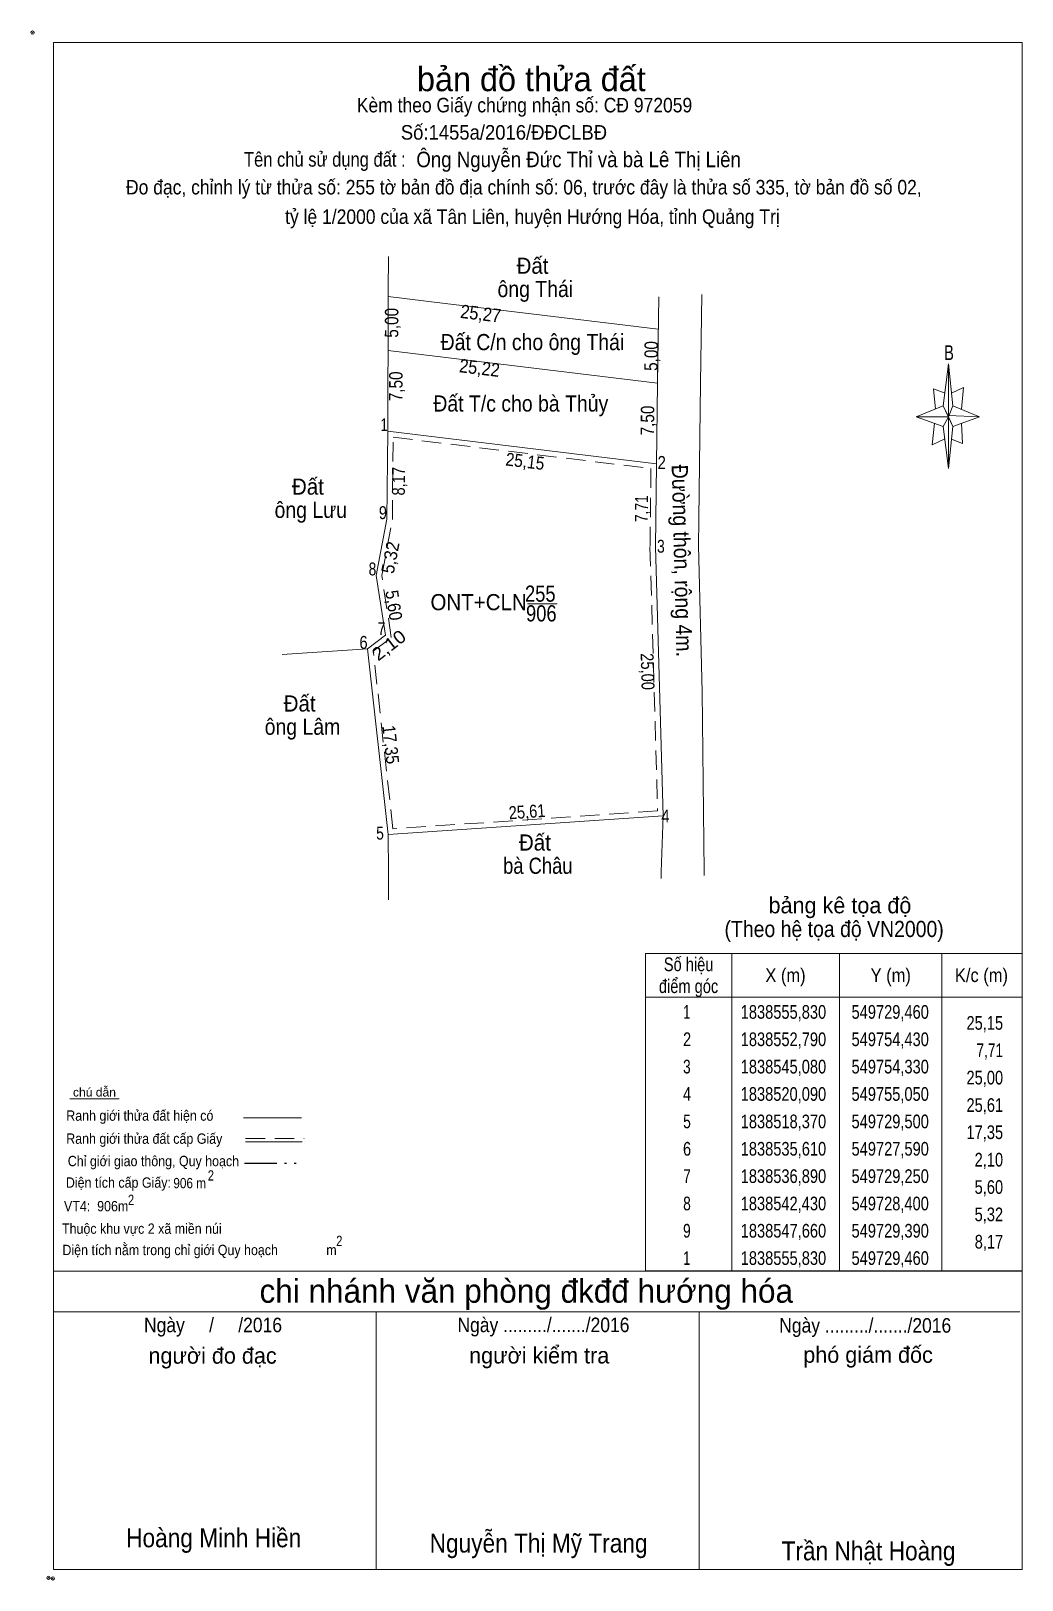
# Model space of a CAD drawing. Header units: metres. Extents: x 549224 to 550010, y 1838173 to 1838596.
# Drawn here: x 549666.4 to 549758.5, y 1838177 to 1838320.8 of the extents above; entities that cross this region are included whole.
import ezdxf
from ezdxf.enums import TextEntityAlignment as Align

# ---------------------------------------------------------------- set-up
doc = ezdxf.new("R2010")
doc.units = ezdxf.units.M
doc.header["$LTSCALE"] = 0.6
doc.header["$PDMODE"] = 32
doc.header["$PDSIZE"] = 0.3
for name, pattern in [('DASH_DOUBLE_DOT', [9.2, 5, -1.2, 0.3, -1.2, 0.3, -1.2]), ('DOTTED', [1.5, 0.3, -1.2]), ('MEDIUM_DASHED', [4.5, 3, -1.5])]:
    doc.linetypes.add(name, pattern=pattern)
for name, color, linetype, lineweight in [('1', 7, 'DOTTED', 13), ('10', 7, 'Continuous', 13), ('15', 7, 'Continuous', 13), ('18', 7, 'Continuous', 13), ('28', 7, 'Continuous', 13), ('63', 7, 'Continuous', 13)]:
    doc.layers.add(name, color=color, linetype=linetype, lineweight=lineweight)

msp = doc.modelspace()

# ---------------------------------------------------------------- texts
at = {"layer": '1'}
for s, width, p in [('255', 0.85, (549713.735, 1838267.8)), ('ONT+CLN', 0.95, (549708.005, 1838267.01)), ('906', 0.85, (549713.83, 1838265.97))]:
    msp.add_text(s, height=1.5, dxfattribs=dict(at, width=width)).set_placement(p, align=Align.CENTER)
at = {"layer": '15', "width": 0.9}
for s, p in [('Đất C/n cho ông Thái', (549713.005, 1838291.16)), ('Đất T/c cho bà Thủy', (549711.925, 1838285.46))]:
    msp.add_text(s, height=1.5, dxfattribs=at).set_placement(p, align=Align.CENTER)
msp.add_text('Đường thôn, rộng 4m.', height=1.5, rotation=271.435, dxfattribs=at).set_placement((549726.1666, 1838271.5838), align=Align.CENTER)
at = {"layer": '28'}
for s, height, p in [('bản đồ thửa đất', 2.25, (549712.905, 1838315.21)), ('bảng kê tọa độ', 1.5, (549741.58, 1838238.86)), ('chi nhánh văn phòng đkđđ hướng hóa', 2.187, (549712.435, 1838202.7)), ('người kiểm tra', 1.5, (549713.635, 1838197.06)), ('phó giám đốc', 1.5, (549744.19, 1838197.12)), ('người đo đạc', 1.5, (549683.285, 1838197.04))]:
    msp.add_text(s, height=height, dxfattribs=at).set_placement(p, align=Align.CENTER)
for s, height, width, p in [('Kèm theo Giấy chứng nhận số: CĐ 972059', 1.35, 0.9, (549712.27, 1838313.24)), ('Số:1455a/2016/ĐĐCLBĐ', 1.35, 0.95, (549710.36, 1838310.71)), ('Tên chủ sử dụng đất :', 1.35, 0.85, (549693.715, 1838308.2)), ('Đo đạc, chỉnh lý từ thửa số: 255 tờ bản đồ địa chính số: 06, trước đây là thửa số 335, tờ bản đồ số 02,', 1.35, 0.9, (549712.21, 1838305.62)), (' tỷ lệ 1/2000 của xã Tân Liên, huyện Hướng Hóa, tỉnh Quảng Trị', 1.35, 0.9, (549712.78, 1838302.88)), ('B', 1.378, 0.75, (549751.71, 1838290.24)), ('(Theo hệ tọa độ VN2000)', 1.5, 0.9, (549741.04, 1838236.66)), ('chú dẫn', 0.8, 1.05, (549672.31, 1838221.85)), ('Ranh giới thửa đất hiện có ', 0.96, 0.9, (549676.685, 1838219.6)), ('Ranh giới thửa đất cấp Giấy', 0.96, 0.9, (549676.94, 1838217.46)), ('Chỉ giới giao thông, Quy hoạch', 0.96, 0.9, (549677.79, 1838215.38)), ('2', 0.96, 0.8, (549683.13, 1838214.04)), ('2', 0.96, 0.8, (549683.13, 1838214.04)), ('Diện tích cấp Giấy: ', 0.96, 0.9, (549674.695, 1838213.38)), ('906 m ', 0.96, 0.85, (549681.31, 1838213.33)), (' VT4:  906m ', 0.96, 0.9, (549672.465, 1838211.19)), ('2', 0.96, 0.8, (549675.71, 1838211.77)), ('Thuộc khu vực 2 xã miền núi', 0.96, 0.9, (549676.715, 1838209.1)), ('2', 0.96, 0.8, (549695.06, 1838207.96)), ('Diện tích nằm trong chỉ giới Quy hoạch              m', 0.96, 0.9, (549682.075, 1838207.12)), ('Ngày     /     /2016', 1.35, 0.9, (549683.325, 1838199.96)), ('Ngày ........./......./2016', 1.35, 0.9, (549714.03, 1838199.97)), ('Ngày ........./......./2016', 1.35, 0.9, (549743.93, 1838199.92)), ('Hoàng Minh Hiền', 1.75, 0.9, (549683.39, 1838179.99)), ('Nguyễn Thị Mỹ Trang', 1.75, 0.9, (549713.58, 1838179.5)), ('Trần Nhật Hoàng', 1.75, 0.9, (549744.235, 1838178.78))]:
    msp.add_text(s, height=height, dxfattribs=dict(at, width=width)).set_placement(p, align=Align.CENTER)
at = {"layer": '28', "width": 0.9}
msp.add_text('Ông Nguyễn Đức Thỉ và bà Lê Thị Liên', height=1.44, dxfattribs=at).set_placement((549702.22, 1838308.15))
at = {"layer": '63'}
for s, height, width, p in [('Đất ', 1.5, 0.95, (549713.28, 1838298.25)), ('ông Thái', 1.5, 0.9, (549713.275, 1838296.09)), ('Đất ', 1.5, 0.95, (549692.41, 1838277.74)), ('ông Lưu', 1.5, 0.9, (549692.41, 1838275.58)), ('Đất ', 1.5, 0.95, (549691.64, 1838257.6)), ('ông Lâm', 1.5, 0.9, (549691.64, 1838255.44)), ('Đất ', 1.5, 0.95, (549713.5, 1838244.69)), ('bà Châu', 1.5, 0.85, (549713.505, 1838242.53)), ('Số hiệu', 1.271, 0.8, (549727.52, 1838233.49)), ('X (m)', 1.271, 0.9, (549736.52, 1838232.48)), ('Y (m)', 1.271, 0.9, (549746.3, 1838232.48)), ('K/c (m)', 1.271, 0.9, (549754.73, 1838232.48)), ('điểm góc', 1.271, 0.8, (549727.515, 1838231.46)), (' 1', 1.271, 0.7, (549727.185, 1838229.07)), ('1838555,830', 1.271, 0.8, (549736.33, 1838229.07)), ('549729,460', 1.271, 0.8, (549746.25, 1838229.07)), (' 2', 1.271, 0.8, (549727.185, 1838226.53)), ('1838552,790', 1.271, 0.8, (549736.33, 1838226.53)), ('549754,430', 1.271, 0.8, (549746.25, 1838226.53)), (' 3', 1.271, 0.75, (549727.18, 1838223.99)), ('1838545,080', 1.271, 0.8, (549736.33, 1838223.99)), ('549754,330', 1.271, 0.8, (549746.25, 1838223.99)), (' 4', 1.271, 0.8, (549727.18, 1838221.45)), ('1838520,090', 1.271, 0.8, (549736.33, 1838221.45)), ('549755,050', 1.271, 0.8, (549746.25, 1838221.45)), (' 5', 1.271, 0.75, (549727.19, 1838218.9)), ('1838518,370', 1.271, 0.8, (549736.33, 1838218.9)), ('549729,500', 1.271, 0.8, (549746.25, 1838218.9)), (' 6', 1.271, 0.8, (549727.185, 1838216.36)), ('1838535,610', 1.271, 0.8, (549736.33, 1838216.36)), ('549727,590', 1.271, 0.8, (549746.25, 1838216.36)), (' 7', 1.271, 0.75, (549727.19, 1838213.82)), ('1838536,890', 1.271, 0.8, (549736.33, 1838213.82)), ('549729,250', 1.271, 0.8, (549746.25, 1838213.82)), (' 8', 1.271, 0.75, (549727.19, 1838211.28)), ('1838542,430', 1.271, 0.8, (549736.33, 1838211.28)), ('549728,400', 1.271, 0.8, (549746.25, 1838211.28)), (' 9', 1.271, 0.75, (549727.18, 1838208.75)), ('1838547,660', 1.271, 0.8, (549736.33, 1838208.75)), ('549729,390', 1.271, 0.8, (549746.25, 1838208.75)), (' 1', 1.271, 0.7, (549727.185, 1838206.21)), ('1838555,830', 1.271, 0.8, (549736.33, 1838206.21)), ('549729,460', 1.271, 0.8, (549746.25, 1838206.21))]:
    msp.add_text(s, height=height, dxfattribs=dict(at, width=width)).set_placement(p, align=Align.CENTER)
for s, height, rotation, width, p in [('25,27', 1.25, 353.091, 0.9, (549708.1298, 1838293.9359)), ('5,00', 1.25, 89.771, 0.85, (549700.5456, 1838293.6975)), ('5,00', 1.25, 89.198, 0.85, (549724.6598, 1838290.6113)), ('25,22', 1.25, 353.078, 0.9, (549708.0197, 1838288.893)), ('7,50', 1.25, 89.771, 0.85, (549700.9356, 1838287.7975)), ('7,50', 1.25, 89.236, 0.85, (549724.3188, 1838284.6217)), ('25,15', 1.2, 353.059, 0.9, (549712.2525, 1838280.243)), ('8,17', 1.2, 89.509, 0.85, (549701.1614, 1838278.9849)), ('7,71', 1.2, 89.257, 0.8, (549723.7368, 1838276.4322)), ('5,32', 1.2, 79.281, 0.95, (549700.3913, 1838271.7934)), ('5,60', 1.2, 278.723, 0.9, (549699.5385, 1838267.376)), ('2,10', 1.2, 37.635, 1.1, (549700.0336, 1838263.2854)), ('25,00', 1.2, 271.65, 0.85, (549723.1108, 1838261.2973)), ('17,35', 1.2, 276.322, 0.9, (549699.2465, 1838254.4661)), ('25,61', 1.2, 3.851, 0.85, (549712.5497, 1838247.7058))]:
    msp.add_text(s, height=height, rotation=rotation, dxfattribs=dict(at, width=width)).set_placement(p, align=Align.CENTER)
for s, height, width, p in [(' 1', 1.2, 0.75, (549699.56, 1838283.64)), (' 2', 1.2, 0.85, (549725.4, 1838280.13)), (' 9', 1.2, 0.85, (549699.49, 1838275.47)), (' 3', 1.2, 0.8, (549725.3, 1838272.35)), (' 8', 1.2, 0.8, (549698.5, 1838270.24)), (' 7', 1.2, 0.8, (549699.35, 1838264.7)), (' 6', 1.2, 0.85, (549697.69, 1838263.42)), (' 4', 1.2, 0.85, (549725.75, 1838247.3)), (' 5', 1.2, 0.8, (549699.2, 1838245.71)), ('25,15', 1.271, 0.8, (549756.74, 1838228.05)), ('7,71', 1.271, 0.75, (549756.74, 1838225.51)), ('25,00', 1.271, 0.8, (549756.74, 1838222.97)), ('25,61', 1.271, 0.8, (549756.74, 1838220.42)), ('17,35', 1.271, 0.8, (549756.74, 1838217.9)), ('2,10', 1.271, 0.8, (549756.74, 1838215.35)), ('5,60', 1.271, 0.8, (549756.74, 1838212.81)), ('5,32', 1.271, 0.8, (549756.74, 1838210.27)), ('8,17', 1.271, 0.8, (549756.75, 1838207.73))]:
    msp.add_text(s, height=height, dxfattribs=dict(at, width=width)).set_placement(p, align=Align.RIGHT)

# ---------------------------------------------------------------- linework, layer by layer
at = {"layer": '1', "linetype": 'Continuous'}
for p, q in [((549699.6, 1838293.69), (549699.61, 1838295.5)), ((549704.89, 1838295.5), (549719.83, 1838293.69))]:
    msp.add_line(p, q, dxfattribs=at)
for points in [[(549699.61, 1838295.5), (549699.61, 1838296.14), (549704.89, 1838295.5)], [(549719.83, 1838293.69), (549724.7, 1838293.1), (549724.63, 1838288.1), (549699.59, 1838291.14), (549699.6, 1838293.69)]]:
    msp.add_lwpolyline(points, dxfattribs=at)
msp.add_lwpolyline([(549699.56, 1838283.64), (549724.53, 1838280.6), (549724.43, 1838272.89), (549725.15, 1838247.9), (549699.6, 1838246.18), (549697.69, 1838263.42), (549699.35, 1838264.7), (549698.5, 1838270.24), (549699.49, 1838275.47)], close=True, dxfattribs=at)
at = {"layer": '1', "linetype": 'MEDIUM_DASHED'}
msp.add_lwpolyline([(549700.06, 1838283.08), (549724.02, 1838280.16), (549723.93, 1838272.89), (549724.64, 1838248.37), (549700.04, 1838246.71), (549698.22, 1838263.2), (549699.89, 1838264.48), (549699.01, 1838270.23), (549699.99, 1838275.42)], close=True, dxfattribs=at)
at = {"layer": '10'}
for p, q in [((549699.61, 1838296.68), (549699.62, 1838299.87)), ((549699.63, 1838299.06), (549699.63, 1838299.27)), ((549699.61, 1838296.14), (549699.61, 1838296.68)), ((549699.6, 1838246.18), (549697.69, 1838263.42)), ((549699.6, 1838246.18), (549699.62, 1838242.7)), ((549699.62, 1838242.7), (549699.63, 1838240.12))]:
    msp.add_line(p, q, dxfattribs=at)
at = {"layer": '15'}
for p, q in [((549712.56, 1838267.6), (549715.29, 1838267.6)), ((549697.69, 1838263.42), (549689.75, 1838262.9))]:
    msp.add_line(p, q, dxfattribs=at)
at = {"layer": '18'}
for p, q in [((549699.61, 1838296.14), (549704.89, 1838295.5)), ((549699.61, 1838296.14), (549699.61, 1838295.5)), ((549728.63, 1838288.1), (549728.74, 1838296.32)), ((549724.53, 1838280.6), (549724.63, 1838288.1)), ((549728.56, 1838283.1), (549728.63, 1838288.1)), ((549699.56, 1838283.1), (549699.56, 1838283.64)), ((549698.5, 1838270.24), (549699.49, 1838275.47)), ((549699.6, 1838246.18), (549725.15, 1838247.9)), ((549725.15, 1838247.9), (549724.98, 1838242.7)), ((549724.98, 1838242.7), (549724.96, 1838242.11)), ((549728.97, 1838242.37), (549728.97, 1838242.7))]:
    msp.add_line(p, q, dxfattribs=at)
for points in [[(549699.59, 1838291.14), (549724.63, 1838288.1), (549724.74, 1838296.12)], [(549699.61, 1838295.5), (549699.6, 1838293.69), (549699.59, 1838291.14)], [(549704.89, 1838295.5), (549719.83, 1838293.69), (549724.7, 1838293.1)], [(549699.59, 1838291.14), (549699.58, 1838288.1), (549699.56, 1838283.64)], [(549728.43, 1838272.94), (549728.46, 1838275.47), (549728.56, 1838283.1)], [(549724.43, 1838272.89), (549724.46, 1838275.47), (549724.53, 1838280.6)], [(549728.97, 1838242.7), (549728.77, 1838259.44), (549728.43, 1838272.99)]]:
    msp.add_lwpolyline(points, dxfattribs=at)
at = {"layer": '28'}
for p, q in [((549751.16, 1838285.98), (549751.66, 1838289.88)), ((549752.06, 1838285.98), (549754.56, 1838284.98)), ((549751.16, 1838284.08), (549748.66, 1838284.98)), ((549752.06, 1838284.08), (549751.66, 1838280.18)), ((549752.86, 1838284.38), (549752.96, 1838282.48)), ((549752.96, 1838282.48), (549751.96, 1838282.88)), ((549670.01, 1838221.65), (549674.61, 1838221.65)), ((549686.16, 1838219.88), (549691.54, 1838219.88)), ((549686.36, 1838217.64), (549691.62, 1838217.64)), ((549668.5, 1838205.64), (549758.5, 1838205.64)), ((549668.5, 1838201.84), (549758.3, 1838201.84)), ((549668.5, 1838201.84), (549758.3, 1838201.84)), ((549668.5, 1838201.84), (549758.3, 1838201.84)), ((549698.5, 1838177.94), (549698.5, 1838201.84)), ((549728.5, 1838177.94), (549728.5, 1838201.84))]:
    msp.add_line(p, q, dxfattribs=at)
at = {"layer": '28', "linetype": 'MEDIUM_DASHED'}
msp.add_line((549686.36, 1838217.96), (549691.8, 1838217.96), dxfattribs=at)
at = {"layer": '28', "linetype": 'DASH_DOUBLE_DOT', "lineweight": 25}
msp.add_line((549686.26, 1838215.67), (549691.5, 1838215.67), dxfattribs=at)
at = {"layer": '28'}
for points in [[(549668.5, 1838319.74), (549758.5, 1838319.74), (549758.5, 1838177.94), (549668.5, 1838177.94)], [(549751.66, 1838289.88), (549752.06, 1838285.98), (549751.66, 1838284.98)], [(549751.66, 1838284.98), (549748.66, 1838284.98), (549751.16, 1838285.98), (549752.06, 1838284.08), (549754.56, 1838284.98), (549751.66, 1838285.08)], [(549751.66, 1838284.98), (549751.66, 1838280.18), (549751.16, 1838284.08)]]:
    msp.add_lwpolyline(points, close=True, dxfattribs=at)
for points in [[(549751.36, 1838287.18), (549750.26, 1838287.58), (549750.46, 1838285.68)], [(549751.96, 1838287.18), (549753.06, 1838287.68), (549752.86, 1838285.68)], [(549751.66, 1838284.98), (549751.16, 1838285.98), (549748.66, 1838284.98)], [(549750.36, 1838284.38), (549750.16, 1838282.38), (549751.26, 1838282.88)], [(549751.66, 1838284.98), (549752.06, 1838284.08), (549754.56, 1838284.98)], [(549758.5, 1838177.94), (549668.5, 1838177.94), (549668.5, 1838201.84)]]:
    msp.add_lwpolyline(points, dxfattribs=at)
for p in [(549666.56, 1838320.65), (549668.04, 1838177.16), (549668.44, 1838177.1)]:
    msp.add_point(p, dxfattribs=at)
at = {"layer": '63'}
for p, q in [((549731.52, 1838235.14), (549731.52, 1838205.67)), ((549741.53, 1838235.14), (549741.53, 1838205.67)), ((549751.06, 1838235.14), (549751.06, 1838205.67)), ((549723.52, 1838231.08), (549758.5, 1838231.08))]:
    msp.add_line(p, q, dxfattribs=at)
msp.add_lwpolyline([(549723.52, 1838235.14), (549758.5, 1838235.14), (549758.5, 1838205.67), (549723.52, 1838205.67)], close=True, dxfattribs=at)

msp.set_redraw_order([(e.dxf.handle, doc.entitydb.next_handle()) for e in msp.query("TEXT MTEXT ATTDEF DIMENSION ARC_DIMENSION")])  # texts and dimensions are drawn at this point

doc.saveas('drawing.dxf')
